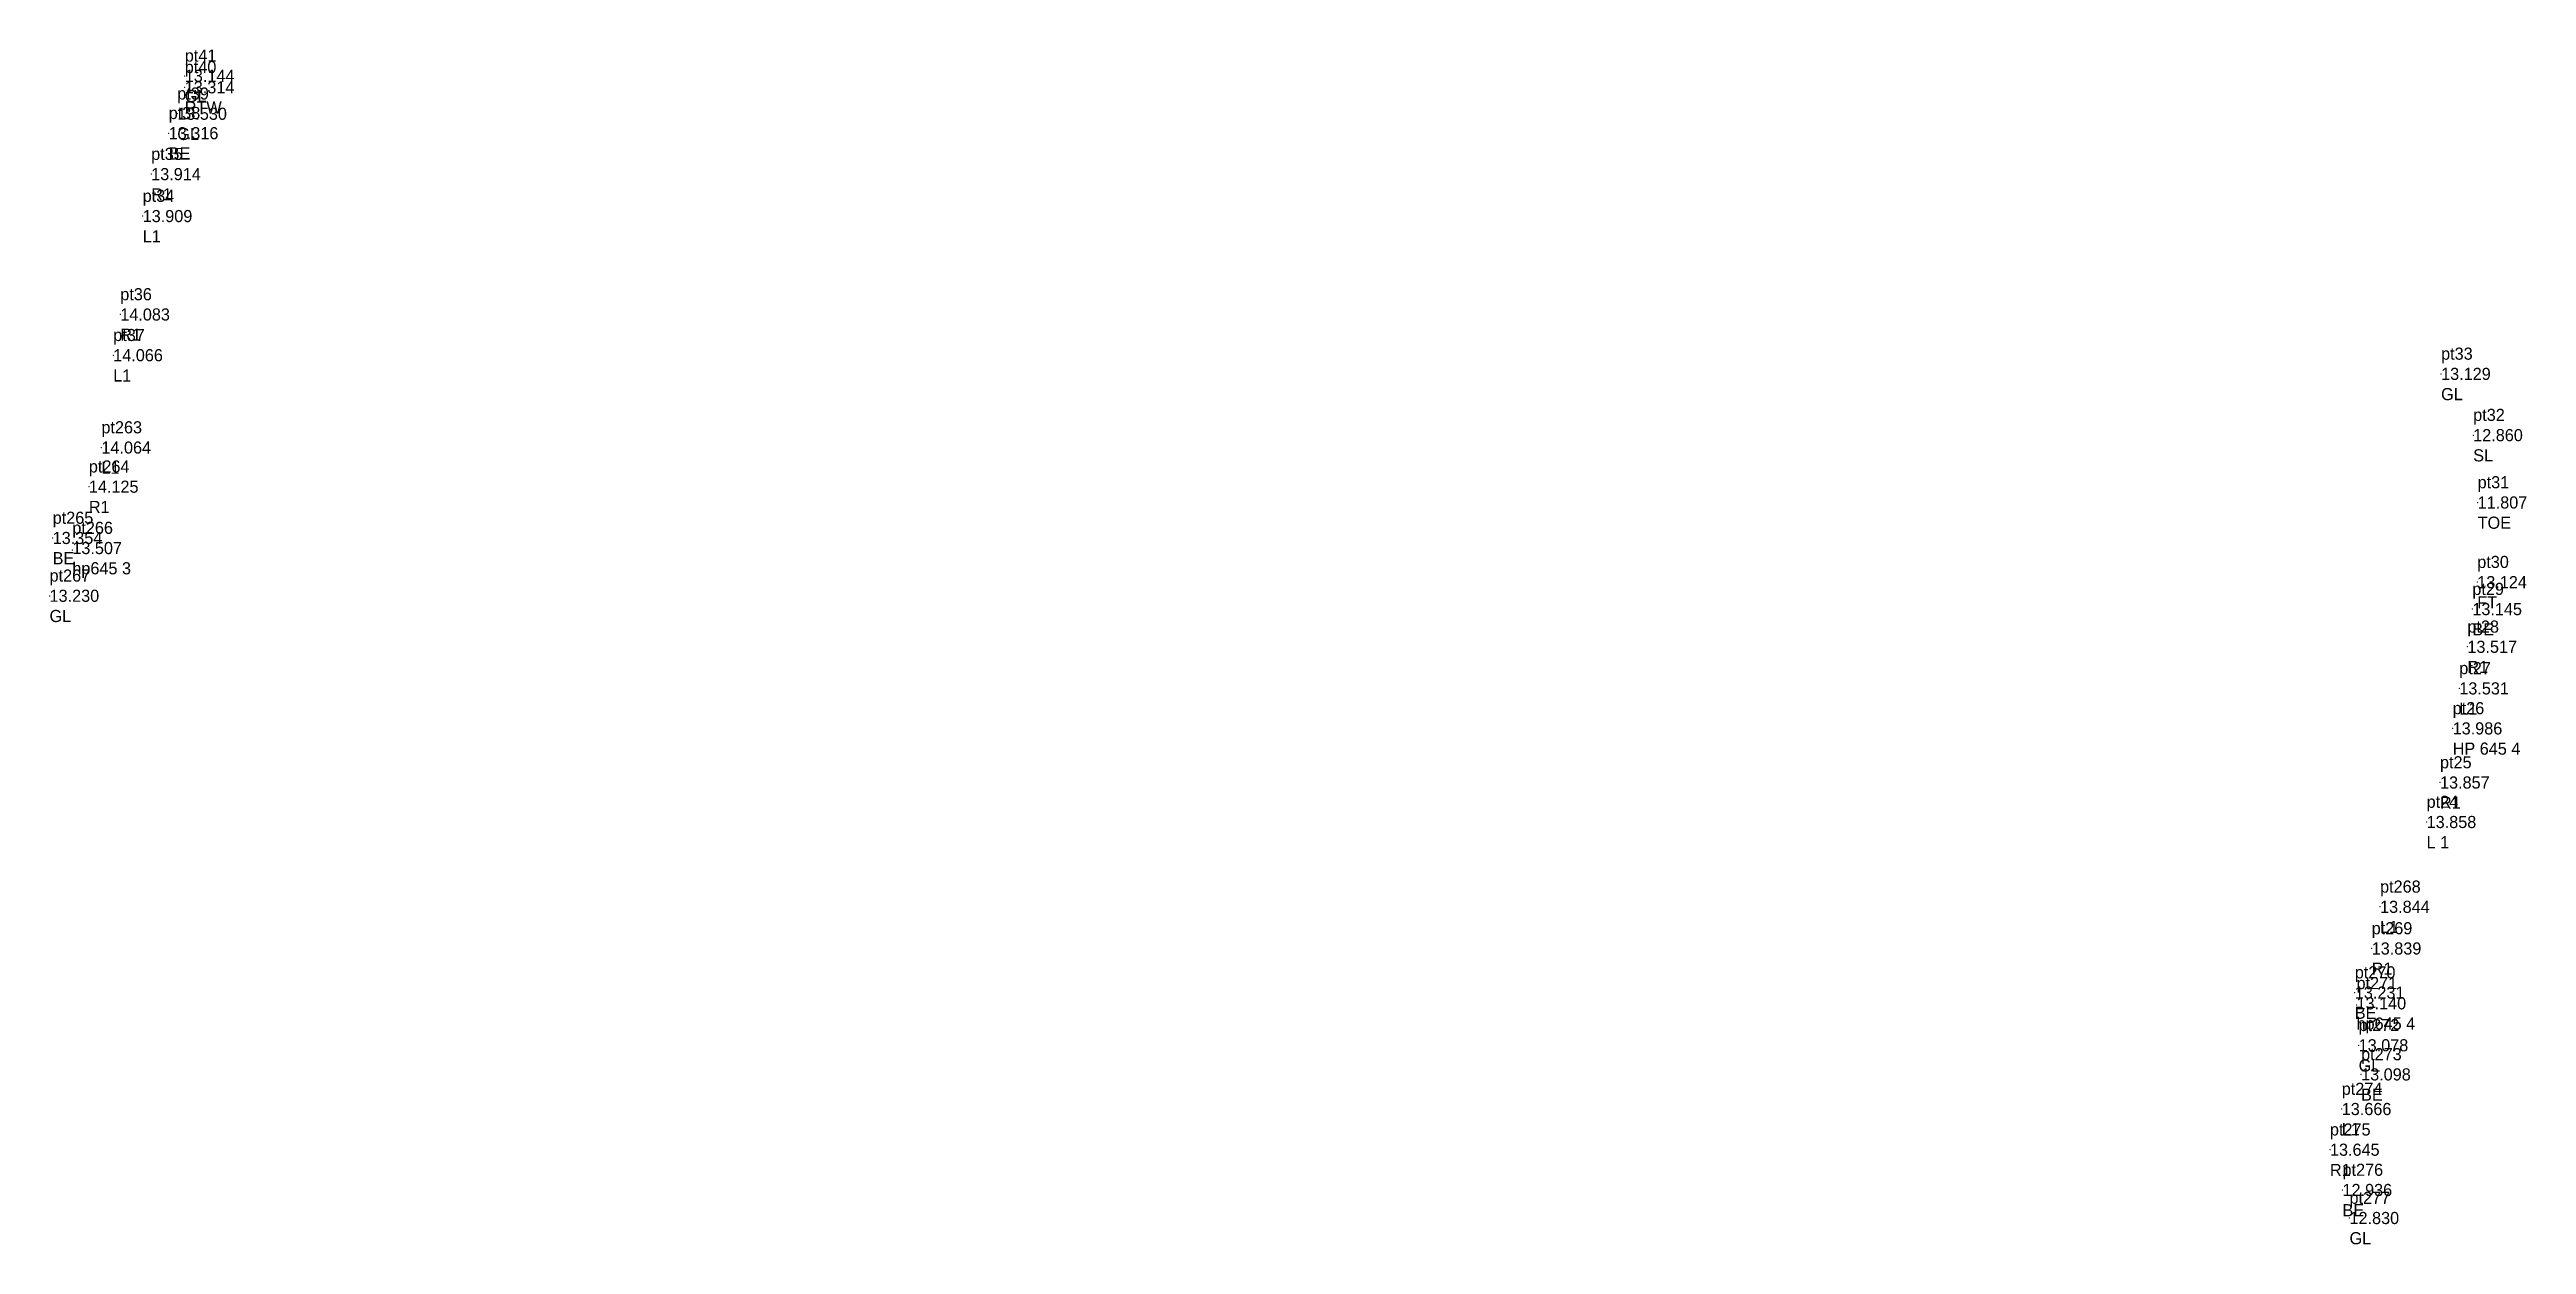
# Model space of a CAD drawing. Header units: metres. Extents: x 178081 to 737303, y 964681 to 975566.
# Drawn here: x 178872.4 to 178974.5, y 975361.2 to 975410.5 of the extents above; entities that cross this region are included whole.
import ezdxf

# ---------------------------------------------------------------- set-up
doc = ezdxf.new("R2010")
doc.units = ezdxf.units.M
doc.header["$MEASUREMENT"] = 0
doc.layers.add('SurveyPoint', color=4, linetype='Continuous', lineweight=0, true_color=0x00fffe)
doc.styles.get("Standard").update_dxf_attribs({"font": '', "height": 2.5})
doc.styles.get('Standard').set_extended_font_data('txt')

msp = doc.modelspace()

# ---------------------------------------------------------------- texts
at = {"layer": 'SurveyPoint', "color": 7, "char_height": 0.5, "attachment_point": 4}
for s, insert, width in [('pt41\\P13.144\\PGL', (178878.004, 975409.367, 13.144), 3), ('pt40\\P13.314\\PRTW', (178878.002, 975408.898, 13.314), 3), ('pt39\\P13.530\\PGL', (178877.694, 975407.805, 13.53), 3), ('pt38\\P13.316\\PBE', (178877.342, 975407.006, 13.316), 3), ('pt35\\P13.914\\PR1', (178876.62, 975405.32, 13.914), 3), ('pt34\\P13.909\\PL1', (178876.269, 975403.592, 13.909), 3), ('pt36\\P14.083\\PR1', (178875.346, 975399.538, 14.083), 3), ('pt37\\P14.066\\PL1', (178875.056, 975397.859, 14.066), 3), ('pt33\\P13.129\\PGL', (178970.952, 975397.086, 13.129), 3), ('pt32\\P12.860\\PSL', (178972.274, 975394.563, 12.86), 3), ('pt263\\P14.064\\PL1', (178874.569, 975394.055, 14.064), 3), ('pt264\\P14.125\\PR1', (178874.052, 975392.442, 14.125), 3), ('pt31\\P11.807\\PTOE', (178972.457, 975391.788, 11.807), 3), ('pt265\\P13.354\\PBE', (178872.561, 975390.329, 13.354), 3), ('pt266\\P13.507\\Php645 3', (178873.371, 975389.838, 13.507), 4), ('pt30\\P13.124\\PFT', (178972.441, 975388.508, 13.124), 3), ('pt267\\P13.230\\PGL', (178872.432, 975387.944, 13.23), 3), ('pt29\\P13.145\\PBE', (178972.239, 975387.397, 13.145), 3), ('pt28\\P13.517\\PR1', (178972.035, 975385.845, 13.517), 3), ('pt27\\P13.531\\PL1', (178971.701, 975384.131, 13.531), 3), ('pt26\\P13.986\\PHP 645 4', (178971.428, 975382.479, 13.986), 4.5), ('pt25\\P13.857\\PR1', (178970.907, 975380.253, 13.857), 3), ('pt24\\P13.858\\PL 1', (178970.356, 975378.626, 13.858), 3), ('pt268\\P13.844\\PL1', (178968.438, 975375.131, 13.844), 3), ('pt269\\P13.839\\PR1', (178968.093, 975373.415, 13.839), 3), ('pt270\\P13.231\\PBE', (178967.397, 975371.597, 13.231), 3), ('pt271\\P13.140\\Php645 4', (178967.468, 975371.079, 13.14), 4), ('pt272\\P13.078\\PGL', (178967.555, 975369.423, 13.078), 3), ('pt273\\P13.098\\PBE', (178967.657, 975368.226, 13.098), 3), ('pt274\\P13.666\\PL1', (178966.859, 975366.8, 13.666), 3), ('pt275\\P13.645\\PR1', (178966.373, 975365.123, 13.645), 3), ('pt276\\P12.936\\PBE', (178966.89, 975363.463, 12.936), 3), ('pt277\\P12.830\\PGL', (178967.178, 975362.305, 12.83), 3)]:
    msp.add_mtext(s, dxfattribs=dict(at, insert=insert, width=width))

# ---------------------------------------------------------------- linework, layer by layer
at = {"layer": 'SurveyPoint'}
for p in [(178878.002, 975408.898, 13.314), (178878.004, 975409.367, 13.144), (178877.694, 975407.805, 13.53), (178877.342, 975407.006, 13.316), (178876.62, 975405.32, 13.914), (178876.269, 975403.592, 13.909), (178875.346, 975399.538, 14.083), (178875.056, 975397.859, 14.066), (178970.952, 975397.086, 13.129), (178972.274, 975394.563, 12.86), (178874.569, 975394.055, 14.064), (178874.052, 975392.442, 14.125), (178972.457, 975391.788, 11.807), (178872.561, 975390.329, 13.354), (178873.371, 975389.838, 13.507), (178972.441, 975388.508, 13.124), (178872.432, 975387.944, 13.23), (178972.239, 975387.397, 13.145), (178972.035, 975385.845, 13.517), (178971.701, 975384.131, 13.531), (178971.428, 975382.479, 13.986), (178970.907, 975380.253, 13.857), (178970.356, 975378.626, 13.858), (178968.438, 975375.131, 13.844), (178968.093, 975373.415, 13.839), (178967.397, 975371.597, 13.231), (178967.468, 975371.079, 13.14), (178967.555, 975369.423, 13.078), (178967.657, 975368.226, 13.098), (178966.859, 975366.8, 13.666), (178966.373, 975365.123, 13.645), (178966.89, 975363.463, 12.936), (178967.178, 975362.305, 12.83)]:
    msp.add_point(p, dxfattribs=at)

msp.set_redraw_order([(e.dxf.handle, doc.entitydb.next_handle()) for e in msp.query("TEXT MTEXT ATTDEF DIMENSION ARC_DIMENSION")])  # texts and dimensions are drawn at this point

doc.saveas('drawing.dxf')
